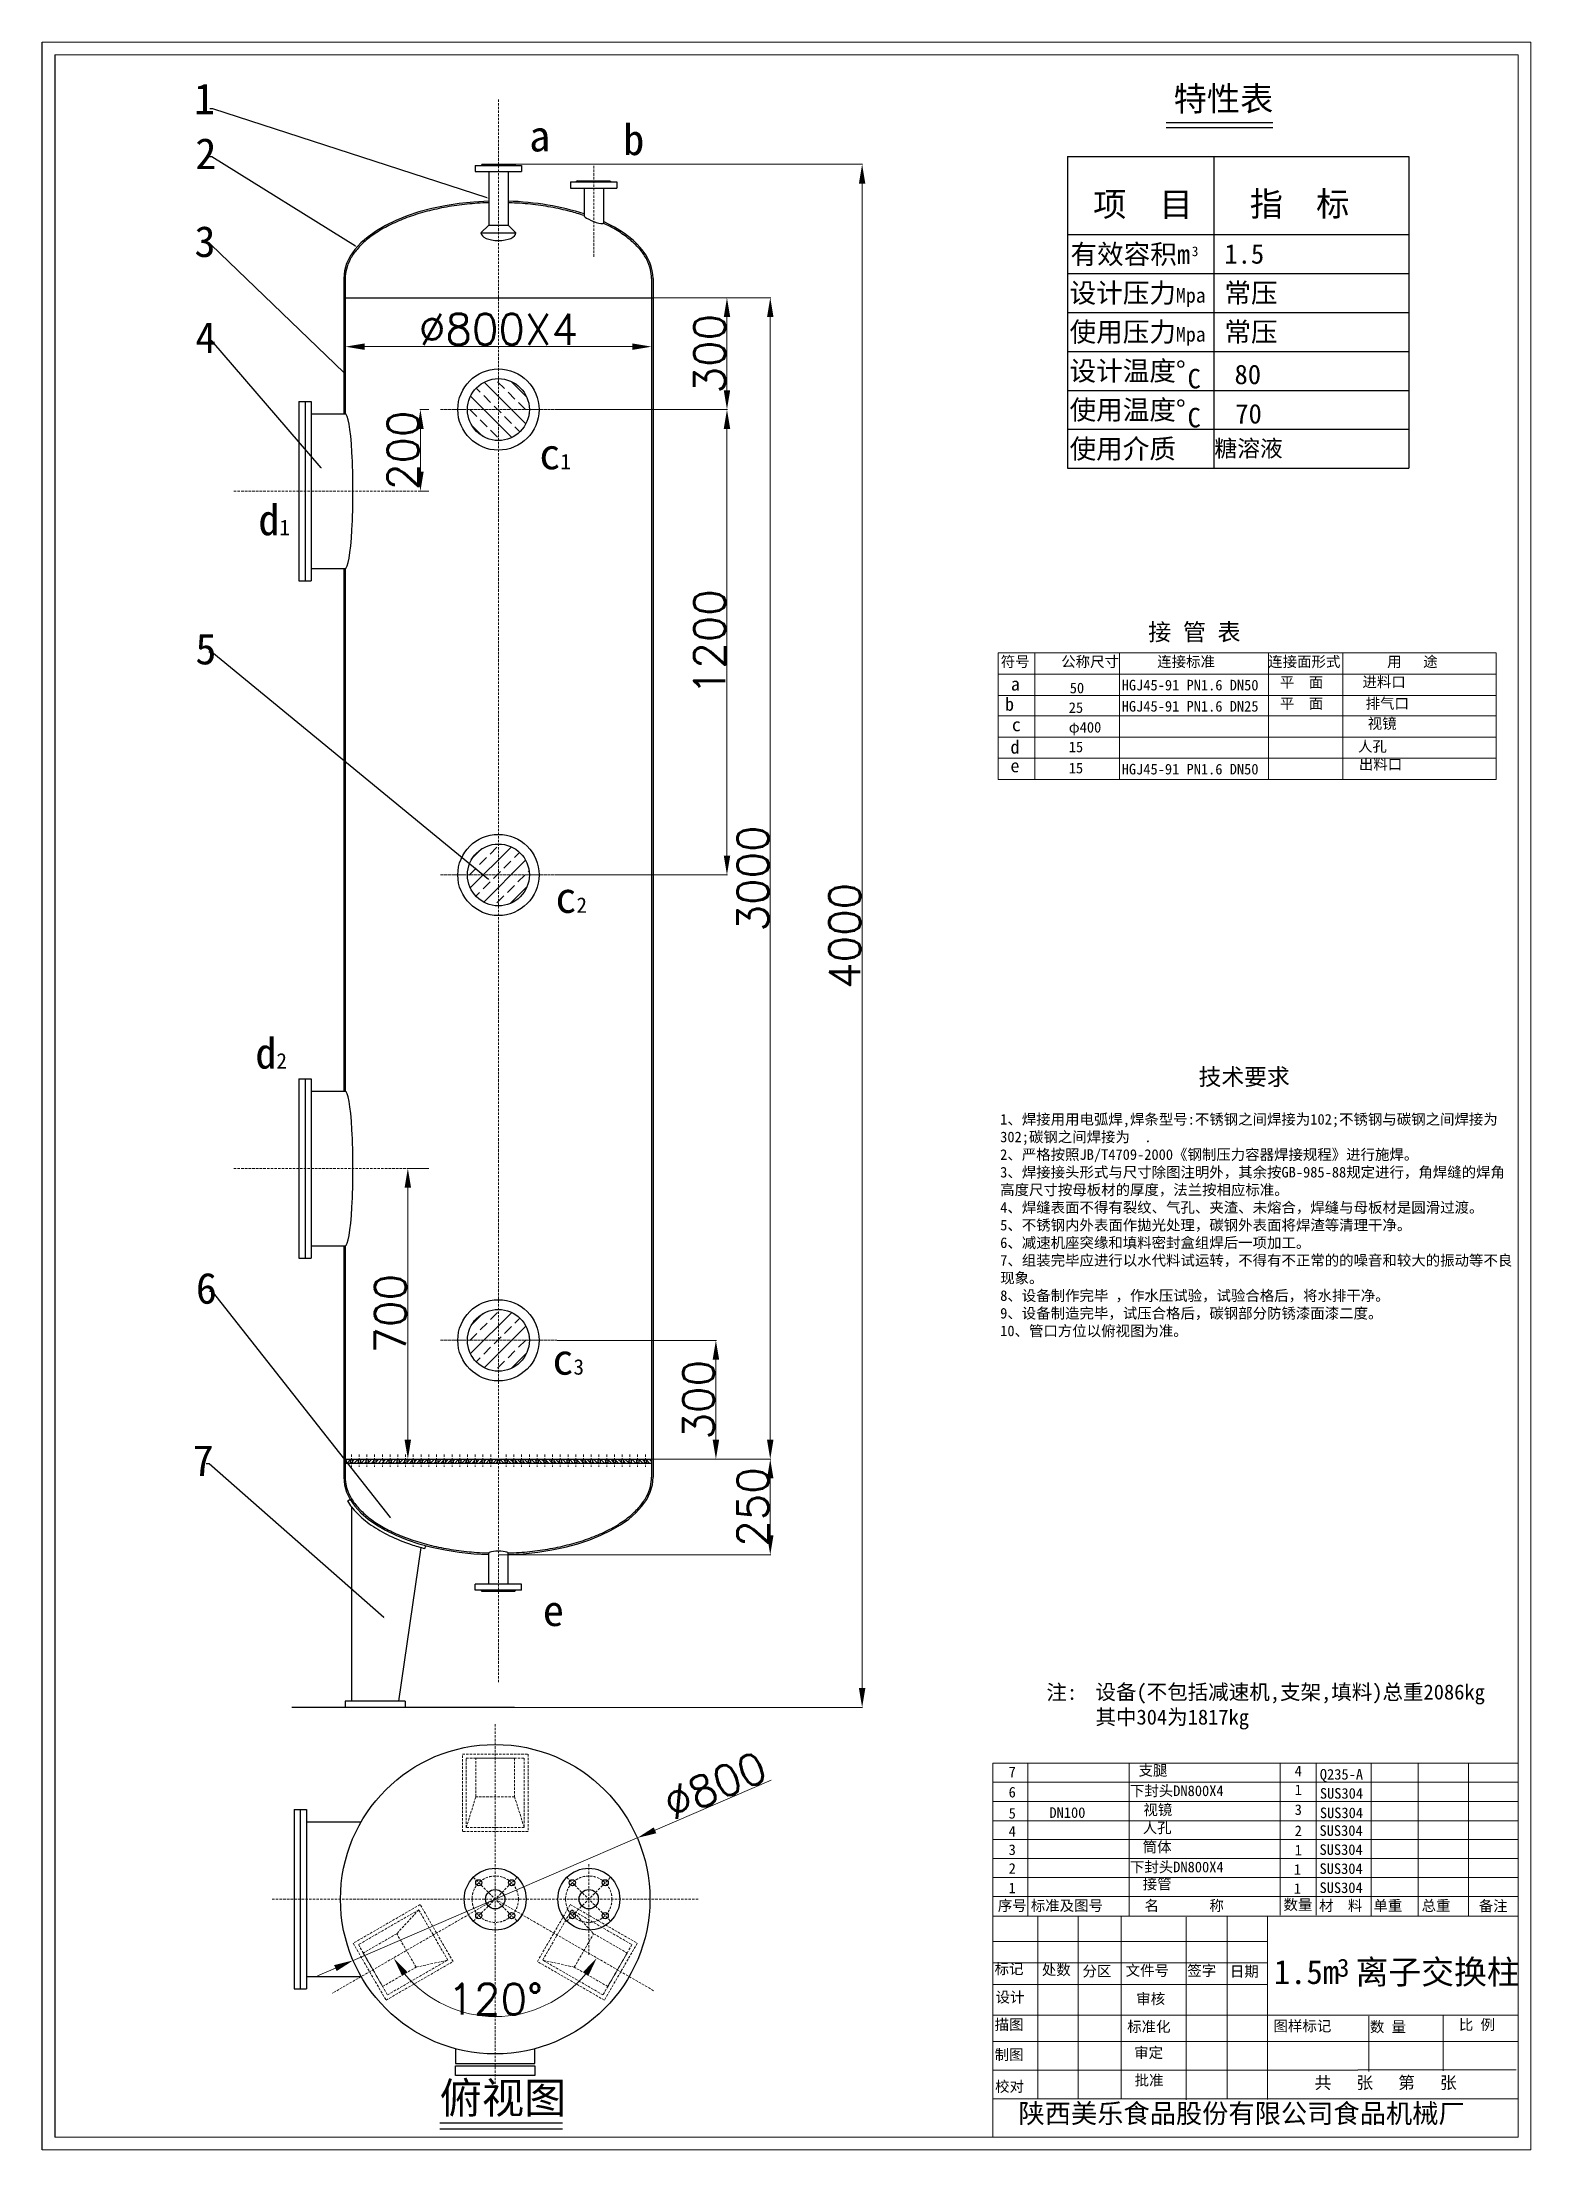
# Model space of a CAD drawing. Header units: millimetres. Extents: x -7851 to 49131, y -10352 to 4613.
# Drawn here: x 45281 to 49131, y -4784 to 666 of the extents above; entities that cross this region are included whole.
import ezdxf
from ezdxf import colors
from ezdxf.entities.mleader import LeaderData, LeaderLine
from ezdxf.math import Vec2, Vec3

# ---------------------------------------------------------------- set-up
doc = ezdxf.new("R2010")
doc.units = ezdxf.units.MM
doc.linetypes.add('DASHED2', pattern=[9.525, 6.35, -3.175])
for name, color, linetype, lineweight in [('内框架', 7, 'Continuous', 100), ('图层3', 1, 'DASHED2', 5), ('图层4', 7, 'Continuous', 20), ('实体', 7, 'Continuous', 30), ('文本', 7, 'Continuous', 20)]:
    doc.layers.add(name, color=color, linetype=linetype, lineweight=lineweight)
doc.styles.get("Standard").update_dxf_attribs({"font": 'txt.shx', "height": 80, "bigfont": 'gbcbig.shx'})
doc.styles.add('T仿宋_GB2312', font='SIMFANG.TTF')
doc.dimstyles.new('副本 ISO-25', dxfattribs={"dimtxt": 80, "dimasz": 50, "dimexe": 1.25, "dimexo": 0.625, "dimgap": 5, "dimtad": 1, "dimtxsty": 'Standard', "dimcen": 2.5, "dimadec": 0, "dimazin": 0, "dimtfac": 1, "dimtmove": 0, "dimatfit": 3, "dimfxl": 1, "dimlwd": 5, "dimlwe": 5, "dimarcsym": 0})

msp = doc.modelspace()

# ---------------------------------------------------------------- texts
at = {"layer": '内框架', "lineweight": 25, "attachment_point": 1}
for s, insert, char_height, width in [('{\\fFangSong_GB2312|b0|i0|c134|p49;特性表}', (48206.935, 550.825), 62.9856, 377.9136), ('{\\fFangSong_GB2312|b0|i0|c134|p49;项  目}', (47998.915, 277.928), 62.9856, 377.9136), ('{\\fFangSong_GB2312|b0|i0|c134|p49;指  标}', (48403.659, 278.85), 62.9856, 377.9136), ('{\\fFangSong_GB2312|b0|i0|c134|p49;有效容积m}', (47940.228, 142.381), 50.38848, 377.9136), ('{\\fFangSong_GB2312|b0|i0|c134|p49;3}', (48253.733, 137.417), 25.19424, 136.35647), ('{\\fFangSong_GB2312|b0|i0|c134|p49;1.5}', (48338.147, 143.153), 50.38848, 377.9136), ('{\\fFangSong_GB2312|b0|i0|c134|p49;设计压力\\H0.75x;Mpa}', (47937.899, 42.376), 50.38848, 548.33573), ('{\\fFangSong_GB2312|b0|i0|c134|p49;常压}', (48338.147, 42.376), 50.38848, 377.9136), ('{\\fFangSong_GB2312|b0|i0|c134|p49;使用压力\\H0.75x;Mpa}', (47937.899, -58.401), 50.38848, 377.9136), ('{\\fFangSong_GB2312|b0|i0|c134|p49;常压}', (48338.147, -58.401), 50.38848, 377.9136), ('{\\fFangSong_GB2312|b0|i0|c134|p49;设计温度%%D}', (47937.899, -159.178), 50.38848, 377.9136), ('{\\fFangSong_GB2312|b0|i0|c134|p49;C}', (48242.787, -179.337), 50.38848, 104.24449), ('{\\fFangSong_GB2312|b0|i0|c134|p49;80}', (48364.331, -168.389), 50.38848, 377.9136), ('{\\fFangSong_GB2312|b0|i0|c134|p49;使用温度%%D}', (47937.899, -259.955), 50.38848, 377.9136), ('{\\fFangSong_GB2312|b0|i0|c134|p49;70}', (48366.397, -270.199), 50.38848, 377.9136), ('{\\fFangSong_GB2312|b0|i0|c134|p49;C}', (48242.787, -280.114), 50.38848, 104.24449), ('{\\fFangSong_GB2312|b0|i0|c134|p49;使用介质}', (47937.899, -360.732), 50.38848, 377.9136), ('{\\fFangSong_GB2312|b0|i0|c134|p49;糖溶液}', (48312.332, -363.191), 43.2, 596.66274)]:
    msp.add_mtext(s, dxfattribs=dict(at, insert=insert, char_height=char_height, width=width))
at = {"layer": '图层4', "attachment_point": 1, "style": 'T仿宋_GB2312'}
for s, insert, char_height, width in [('{\\H1.42x;注:}', (47877.959, -3581.671), 27.37152, 511.49651), ('设备(不包括减速机,支架,填料)总重2086kg其中304为1817kg', (48004.752, -3580.91), 38.88, 1055.24532), ('7', (47780.304, -3793.339), 27.372, 115.1568), ('支腿', (48116.189, -3789.214), 27.3715, 511.49651), ('4', (48519.847, -3790.895), 27.372, 66.60403), ('Q235-A', (48584.931, -3799.482), 27.3715, 457.52966), ('6', (47780.304, -3845.54), 27.372, 115.1568), ('下封头DN800X4', (48093.849, -3842.1), 27.3715, 511.49651), ('1', (48519.847, -3839.622), 27.372, 66.60403), ('SUS304', (48584.931, -3848.73), 27.3715, 457.52966), ('5', (47780.304, -3900.319), 27.372, 115.1568), ('DN100', (47885.701, -3898.439), 27.3715, 511.49651), ('视镜', (48128.658, -3891.122), 27.3715, 631.51009), ('3', (48519.847, -3890.914), 27.372, 66.60403), ('SUS304', (48584.931, -3899.11), 27.3715, 457.52966), ('4', (47780.304, -3946.926), 27.372, 115.1568), ('人孔', (48126.902, -3937.695), 27.3715, 511.49651), ('2', (48519.847, -3945.592), 27.372, 66.60403), ('SUS304', (48584.049, -3944.94), 27.3715, 457.52966), ('3', (47780.304, -3994.466), 27.372, 115.1568), ('筒体', (48126.902, -3987.367), 27.3715, 511.49651), ('1', (48519.847, -3995.29), 27.372, 66.60403), ('SUS304', (48584.049, -3994.188), 27.3715, 457.52966), ('2', (47780.304, -4042.937), 27.372, 115.1568), ('下封头DN800X4', (48093.849, -4039.092), 27.3715, 511.49651), ('接管', (48126.902, -4083.171), 27.3715, 511.49651), ('1', (48517.761, -4045.514), 27.372, 66.60403), ('SUS304', (48584.049, -4043.436), 27.3715, 457.52966), ('序号', (47752.315, -4138.948), 27.3715, 115.1568), ('1', (47780.304, -4093.273), 27.372, 115.1568), ('标准及图号', (47837.676, -4138.948), 27.3715, 199.98224), ('名       称', (48131.781, -4138.948), 27.3715, 491.07213), ('数量', (48490.924, -4136.47), 27.3715, 199.98224), ('1', (48517.761, -4094.762), 27.372, 66.60403), (' 材  料', (48564.208, -4138.948), 27.3715, 457.52966), ('SUS304', (48584.049, -4092.684), 27.3715, 457.52966), ('单重', (48723.394, -4138.948), 27.3715, 199.98224), ('总重', (48848.029, -4138.948), 27.3715, 199.98224), ('备注', (48995.839, -4139.825), 27.3715, 199.98224), ('1.5m 离子交换柱', (48465.705, -4293.142), 62.208, 1065.90882), ('标准化', (48086.868, -4451.725), 27.3715, 208.96911), ('数 量', (48714.345, -4452.333), 27.3715, 185.0688), ('审定', (48104.87, -4519.241), 27.3715, 107.52269), ('校对', (47745.278, -4606.659), 27.3715, 115.72465), ('批准', (48106.139, -4590.268), 27.3715, 107.52269)]:
    msp.add_mtext(s, dxfattribs=dict(at, insert=insert, char_height=char_height, width=width))
at = {"layer": '图层4', "attachment_point": 1}
for s, insert, char_height, width in [('{\\f仿宋_GB2312|b0|i0|c134|p49;标记}', (47744.091, -4302.373), 27.37152, 107.52269), ('{\\f仿宋_GB2312|b0|i0|c134|p49;处数}', (47866.201, -4304.814), 27.37152, 107.52269), ('{\\f仿宋_GB2312|b0|i0|c134|p49;分区}', (47971.225, -4308.368), 27.37152, 107.52269), ('{\\f仿宋_GB2312|b0|i0|c134|p49;文件号}', (48082.915, -4306.686), 27.37152, 199.45129), ('{\\f仿宋_GB2312|b0|i0|c134|p49;签字}', (48242.243, -4306.86), 27.37152, 107.52269), ('{\\f仿宋_GB2312|b0|i0|c134|p49;日期}', (48352.426, -4308.849), 27.37152, 107.52269), ('{\\f仿宋_GB2312|b0|i0|c134|p49;设计}', (47746.497, -4375.615), 27.37152, 107.52269), ('{\\f仿宋_GB2312|b0|i0|c134|p49;审核}', (48110.23, -4379.949), 27.37152, 107.52269), ('{\\f仿宋_GB2312|b0|i0|c134|p49;描图}', (47744.091, -4446.417), 27.37152, 107.52269), ('{\\f仿宋_GB2312|b0|i0|c134|p49;图样标记}', (48465.248, -4450.212), 27.37152, 221.26269), ('{\\f仿宋_GB2312|b0|i0|c134|p49;比 例}', (48944.498, -4446.644), 27.37152, 206.21952), ('{\\f仿宋_GB2312|b0|i0|c134|p49;制图}', (47744.091, -4524.354), 27.37152, 107.52269), ('{\\f仿宋_GB2312|b0|i0|c134|p49;共   张   第   张}', (48571.493, -4594.494), 31.72608, 443.74211), ('{\\f仿宋_GB2312|b0|i0|c134|p49;\\H1.333x;陕西美乐食品股份有限公司食品机械\\fSimSun|b0|i0|c134|p2;厂}', (47805.64, -4665.166), 37.3248, 1415.54304)]:
    msp.add_mtext(s, dxfattribs=dict(at, insert=insert, char_height=char_height, width=width))
at = {"layer": '实体', "char_height": 80, "attachment_point": 1}
for s, insert, width in [('{\\fFangSong_GB2312|b0|i0|c134|p49;1}', (45673.692, 558.949), 128.8581), ('{\\fFangSong_GB2312|b0|i0|c134|p49;a}', (46540.671, 463.03), 128.8581), ('{\\fFangSong_GB2312|b0|i0|c134|p49;b}', (46783.863, 453.682), 128.8581), ('{\\fFangSong_GB2312|b0|i0|c134|p49;2}', (45677.512, 417.334), 128.8581), ('{\\fFangSong_GB2312|b0|i0|c134|p49;3}', (45675.199, 190.039), 128.8581), ('{\\fFangSong_GB2312|b0|i0|c134|p49;4}', (45677.378, -58.253), 128.8581), ('{\\fFangSong_GB2312|b0|i0|c134|p49;c\\H0.5x;1}', (46566.824, -358.834), 128.8581), ('{\\fFangSong_GB2312|b0|i0|c134|p49;d\\H0.5x;1}', (45840.468, -529.253), 128.8581), ('{\\fFangSong_GB2312|b0|i0|c134|p49;5}', (45677.575, -863.34), 128.8581), ('{\\fFangSong_GB2312|b0|i0|c134|p49;c\\H0.5x;2}', (46608.465, -1505.724), 128.8581), ('{\\fFangSong_GB2312|b0|i0|c134|p49;d\\H0.5x;2}', (45832.712, -1908.427), 128.8581), ('{\\fFangSong_GB2312|b0|i0|c134|p49;6}', (45678.813, -2516.344), 128.8581), ('{\\fFangSong_GB2312|b0|i0|c134|p49;c\\H0.5x;3}', (46600.779, -2699.82), 128.8581), ('{\\fFangSong_GB2312|b0|i0|c134|p49;7}', (45670.508, -2961.616), 128.8581), ('{\\fFangSong_GB2312|b0|i0|c134|p49;e}', (46575.934, -3349.786), 128.8581), ('{\\fFangSong_GB2312|b0|i0|c134|p49;俯视图}', (46309.196, -4609.953), 474.29009)]:
    msp.add_mtext(s, dxfattribs=dict(at, insert=insert, width=width))
at = {"layer": '文本', "insert": (48141.195, -837.766), "char_height": 32.84582, "width": 451.95841, "attachment_point": 1}
msp.add_mtext('{\\f仿宋_GB2312|b0|i0|c134|p49;\\H1.333x;接 管 表}', dxfattribs=at)
at = {"layer": '文本', "attachment_point": 1, "style": 'T仿宋_GB2312'}
for s, insert, char_height, width in [('符号', (47759.981, -922.5), 27.3715, 230.00695), ('公称尺寸', (47916.252, -922.591), 27.3715, 234.71078), ('连接标准', (48164.472, -922.591), 27.3715, 234.71078), ('连接面形式', (48451.39, -922.591), 27.3715, 234.71078), ('用   途', (48758.959, -922.591), 27.3715, 234.71078), ('平  面', (48481.68, -975.858), 27.3715, 234.71078), ('进料口', (48695.129, -975.088), 27.3715, 671.98791), ('b', (47770.95, -1029.095), 34.214, 230.00695), ('a', (47786.142, -976.813), 34.214, 230.00695), ('50', (47938.297, -990.645), 27.3715, 174.1513), ('HGJ45-91 PN1.6 DN50  ', (48072.602, -983.237), 27.37152, 665.18876), ('平  面', (48481.68, -1030.601), 27.3715, 234.71078), ('排气口', (48703.402, -1030.605), 27.3715, 234.71078), ('25', (47935.69, -1041.444), 27.3715, 174.1513), ('HGJ45-91 PN1.6 DN25 ', (48072.602, -1037.98), 27.37152, 665.18876), ('视镜', (48708.747, -1082.393), 27.3715, 234.71078), ('d', (47784.928, -1139.828), 34.214, 230.00695), ('c', (47788.664, -1081.985), 34.214, 230.00695), ('φ400', (47935.69, -1092.243), 27.3715, 174.1513), ('15', (47935.69, -1143.042), 27.3715, 174.1513), ('人孔', (48683.563, -1141.578), 27.3715, 318.9133), ('e{\\H0.6934x;}', (47784.928, -1188.102), 34.2144, 230.00695), ('15', (47935.69, -1197.749), 27.3715, 174.1513), ('出料口', (48685.897, -1188.222), 27.3715, 318.9133), ('HGJ45-91 PN1.6 DN50  ', (48072.602, -1200.513), 27.37152, 665.18876), ('                          {\\H1.5798x; 技术要求\\P}\\P1、焊接用用电弧焊,焊条型号:不锈钢之间焊接为102;不锈钢与碳钢之间焊接为302;碳钢之间焊接为  .\\P2、严格按照JB/T4709-2000《钢制压力容器焊接规程》进行施焊。\\P3、焊接接头形式与尺寸除图注明外，其余按GB-985-88规定进行，角焊缝的焊角高度尺寸按母板材的厚度，法兰按相应标准。\\P4、焊缝表面不得有裂纹、气孔、夹渣、未熔合，焊缝与母板材是圆滑过渡。\\P5、不锈钢内外表面作{\\fSimSun|b0|i0|c134|p2;拋}光处理，碳钢外表面将焊渣等清理干净。\\P6、减速机座突缘和填料密封盒组焊后一项加工。\\P7、组装完毕应进行以水代料试运转，不得有不正常的的噪音和较大的振动等不良现象。\\P8、设备制作完毕 ，作水压试验，试验合格后，将水排干净。\\P9、设备制造完毕，试压合格后，碳钢部分防锈漆面漆二度。\\P10、管口方位以俯视图为准。', (47758.425, -1988.286), 27.3456, 1320.67584), ('3', (48629.489, -4289.948), 46.656, 96.77042)]:
    msp.add_mtext(s, dxfattribs=dict(at, insert=insert, char_height=char_height, width=width))

# ---------------------------------------------------------------- blocks, each defined once
blk = doc.blocks.new('*D28')
at = {"layer": 'Defpoints', "color": 0}
for p in [(46065.1, 4.7), (46857.1, 4.7), (46857.1, -121.8)]:
    blk.add_point(p, dxfattribs=at)
at = {"layer": '实体', "color": 0, "lineweight": 5}
for p, q in [((46065.1, 4.1), (46065.1, -123.1)), ((46857.1, 4.1), (46857.1, -123.1)), ((46115.1, -121.8), (46807.1, -121.8))]:
    blk.add_line(p, q, dxfattribs=at)
at = {"layer": '实体', "color": 0}
for points in [[(46115.1, -113.5), (46115.1, -130.2), (46065.1, -121.8)], [(46807.1, -113.5), (46807.1, -130.2), (46857.1, -121.8)]]:
    blk.add_solid(points, dxfattribs=at)
at = {"layer": '实体', "color": 0, "insert": (46461.1, -76.8), "char_height": 80, "attachment_point": 5}
blk.add_mtext('%%C800X4', dxfattribs=at)
blk = doc.blocks.new('*D29')
at = {"layer": 'Defpoints', "color": 0}
for p in [(46861.1, 4.7), (47052, 4.7), (46612.3, -284.5)]:
    blk.add_point(p, dxfattribs=at)
at = {"layer": '实体', "color": 0, "lineweight": 5}
for p, q in [((46861.7, 4.7), (47053.3, 4.7)), ((47052, -234.5), (47052, -45.3)), ((46612.9, -284.5), (47053.3, -284.5))]:
    blk.add_line(p, q, dxfattribs=at)
at = {"layer": '实体', "color": 0}
for points in [[(47043.7, -45.3), (47060.4, -45.3), (47052, 4.7)], [(47043.7, -234.5), (47060.4, -234.5), (47052, -284.5)]]:
    blk.add_solid(points, dxfattribs=at)
at = {"layer": '实体', "color": 0, "insert": (47007, -139.9), "char_height": 80, "attachment_point": 5, "rotation": 90}
blk.add_mtext('300', dxfattribs=at)
blk = doc.blocks.new('*D30')
at = {"layer": 'Defpoints', "color": 0}
for p in [(47052, 4.7), (46857.1, -2998.3), (47164, -2998.3)]:
    blk.add_point(p, dxfattribs=at)
at = {"layer": '实体', "color": 0, "lineweight": 5}
for p, q in [((47052.7, 4.7), (47165.2, 4.7)), ((47164, -45.3), (47164, -2948.3)), ((46857.7, -2998.3), (47165.2, -2998.3))]:
    blk.add_line(p, q, dxfattribs=at)
at = {"layer": '实体', "color": 0}
for points in [[(47155.6, -45.3), (47172.3, -45.3), (47164, 4.7)], [(47155.6, -2948.3), (47172.3, -2948.3), (47164, -2998.3)]]:
    blk.add_solid(points, dxfattribs=at)
at = {"layer": '实体', "color": 0, "insert": (47119, -1496.8), "char_height": 80, "attachment_point": 5, "rotation": 90}
blk.add_mtext('3000', dxfattribs=at)
blk = doc.blocks.new('*D31')
at = {"layer": 'Defpoints', "color": 0}
for p in [(46861.1, -2998.3), (47164, -2998.3), (46461.1, -3245.7)]:
    blk.add_point(p, dxfattribs=at)
at = {"layer": '实体', "color": 0, "lineweight": 5}
for p, q in [((46861.7, -2998.3), (47165.2, -2998.3)), ((47164, -3195.7), (47164, -3048.3)), ((46461.7, -3245.7), (47165.2, -3245.7))]:
    blk.add_line(p, q, dxfattribs=at)
at = {"layer": '实体', "color": 0}
for points in [[(47155.6, -3048.3), (47172.3, -3048.3), (47164, -2998.3)], [(47155.6, -3195.7), (47172.3, -3195.7), (47164, -3245.7)]]:
    blk.add_solid(points, dxfattribs=at)
at = {"layer": '实体', "color": 0, "insert": (47119, -3122), "char_height": 80, "attachment_point": 5, "rotation": 90}
blk.add_mtext('250', dxfattribs=at)
blk = doc.blocks.new('*D32')
at = {"layer": 'Defpoints', "color": 0}
for p in [(46461.1, 349.7), (47401.5, 349.7), (46503.1, -3640.3)]:
    blk.add_point(p, dxfattribs=at)
at = {"layer": '实体', "color": 0, "lineweight": 5}
for p, q in [((46461.7, 349.7), (47402.8, 349.7)), ((47401.5, -3590.3), (47401.5, 299.7)), ((46503.7, -3640.3), (47402.8, -3640.3))]:
    blk.add_line(p, q, dxfattribs=at)
at = {"layer": '实体', "color": 0}
for points in [[(47393.2, 299.7), (47409.8, 299.7), (47401.5, 349.7)], [(47393.2, -3590.3), (47409.8, -3590.3), (47401.5, -3640.3)]]:
    blk.add_solid(points, dxfattribs=at)
at = {"layer": '实体', "color": 0, "insert": (47356.5, -1645.3), "char_height": 80, "attachment_point": 5, "rotation": 90}
blk.add_mtext('4000', dxfattribs=at)
blk = doc.blocks.new('*D33')
at = {"layer": 'Defpoints', "color": 0}
for p in [(46612.9, -284.5), (46610.7, -1487.8), (47052, -1487.8)]:
    blk.add_point(p, dxfattribs=at)
at = {"layer": '实体', "color": 0, "lineweight": 5}
for p, q in [((46613.6, -284.5), (47053.3, -284.5)), ((47052, -334.5), (47052, -1437.8)), ((46611.3, -1487.8), (47053.3, -1487.8))]:
    blk.add_line(p, q, dxfattribs=at)
at = {"layer": '实体', "color": 0}
for points in [[(47043.7, -334.5), (47060.4, -334.5), (47052, -284.5)], [(47043.7, -1437.8), (47060.4, -1437.8), (47052, -1487.8)]]:
    blk.add_solid(points, dxfattribs=at)
at = {"layer": '实体', "color": 0, "insert": (47007, -886.1), "char_height": 80, "attachment_point": 5, "rotation": 90}
blk.add_mtext('1200', dxfattribs=at)
blk = doc.blocks.new('*D34')
at = {"layer": 'Defpoints', "color": 0}
for p in [(46612.3, -2691.1), (47023.4, -2998.3), (47164, -2998.3)]:
    blk.add_point(p, dxfattribs=at)
at = {"layer": '实体', "color": 0, "lineweight": 5}
for p, q in [((46612.9, -2691.1), (47024.7, -2691.1)), ((47023.4, -2741.1), (47023.4, -2948.3)), ((47163.3, -2998.3), (47022.2, -2998.3))]:
    blk.add_line(p, q, dxfattribs=at)
at = {"layer": '实体', "color": 0}
for points in [[(47015.1, -2741.1), (47031.8, -2741.1), (47023.4, -2691.1)], [(47015.1, -2948.3), (47031.8, -2948.3), (47023.4, -2998.3)]]:
    blk.add_solid(points, dxfattribs=at)
at = {"layer": '实体', "color": 0, "insert": (46978.4, -2844.7), "char_height": 80, "attachment_point": 5, "rotation": 90}
blk.add_mtext('300', dxfattribs=at)
blk = doc.blocks.new('*D35')
at = {"layer": 'Defpoints', "color": 0}
for p in [(46281.8, -2246.5), (46065.1, -2998.3), (46226.9, -2998.3)]:
    blk.add_point(p, dxfattribs=at)
at = {"layer": '实体', "color": 0, "lineweight": 5}
for p, q in [((46281.2, -2246.5), (46225.6, -2246.5)), ((46226.9, -2296.5), (46226.9, -2948.3)), ((46065.7, -2998.3), (46228.1, -2998.3))]:
    blk.add_line(p, q, dxfattribs=at)
at = {"layer": '实体', "color": 0}
for points in [[(46218.5, -2296.5), (46235.2, -2296.5), (46226.9, -2246.5)], [(46218.5, -2948.3), (46235.2, -2948.3), (46226.9, -2998.3)]]:
    blk.add_solid(points, dxfattribs=at)
at = {"layer": '实体', "color": 0, "insert": (46181.9, -2622.4), "char_height": 80, "attachment_point": 5, "rotation": 90}
blk.add_mtext('700', dxfattribs=at)
blk = doc.blocks.new('*D36')
at = {"layer": 'Defpoints', "color": 0}
for p in [(46259.4, -284.5), (46281.8, -284.5), (46281.8, -495.3)]:
    blk.add_point(p, dxfattribs=at)
at = {"layer": '实体', "color": 0, "lineweight": 5}
for p, q in [((46281.2, -284.5), (46258.2, -284.5)), ((46259.4, -445.3), (46259.4, -334.5)), ((46281.2, -495.3), (46258.2, -495.3))]:
    blk.add_line(p, q, dxfattribs=at)
at = {"layer": '实体', "color": 0}
for points in [[(46251.1, -334.5), (46267.8, -334.5), (46259.4, -284.5)], [(46251.1, -445.3), (46267.8, -445.3), (46259.4, -495.3)]]:
    blk.add_solid(points, dxfattribs=at)
at = {"layer": '实体', "color": 0, "insert": (46214.4, -389.9), "char_height": 80, "attachment_point": 5, "rotation": 90}
blk.add_mtext('200', dxfattribs=at)
blk = doc.blocks.new('*D37')
at = {"layer": 'Defpoints', "color": 0}
for p in [(46820.1, -3977.7), (46085.5, -4294.4)]:
    blk.add_point(p, dxfattribs=at)
at = {"layer": '实体', "color": 0, "lineweight": 5}
for p, q in [((47166, -3828.6), (46866, -3958)), ((46085.5, -4294.4), (46820.1, -3977.7)), ((46039.6, -4314.2), (45993.6, -4334))]:
    blk.add_line(p, q, dxfattribs=at)
at = {"layer": '实体', "color": 0}
for points in [[(46862.7, -3950.3), (46869.3, -3965.6), (46820.1, -3977.7)], [(46036.3, -4306.6), (46042.9, -4321.9), (46085.5, -4294.4)]]:
    blk.add_solid(points, dxfattribs=at)
at = {"layer": '实体', "color": 0, "insert": (47021.2, -3842.1), "char_height": 80, "attachment_point": 5, "rotation": 23.3206}
blk.add_mtext('∅800', dxfattribs=at)
blk = doc.blocks.new('*D38')
at = {"layer": 'Defpoints', "color": 0}
for p in [(46452.8, -4136.1), (46452.8, -4136.1), (46031.4, -4379.4), (46865.2, -4374.2), (46349, -4421.2)]:
    blk.add_point(p, dxfattribs=at)
at = {"layer": '实体', "color": 0, "lineweight": 5}
blk.add_arc((46452.8, -4136.1), 303.4, 219.4523, 320.5477, dxfattribs=at)
at = {"layer": '实体', "color": 0}
for points in [[(46211.7, -4333.6), (46225.4, -4324.2), (46190, -4287.8)], [(46680.2, -4324.2), (46693.9, -4333.6), (46715.6, -4287.8)]]:
    blk.add_solid(points, dxfattribs=at)
at = {"layer": '实体', "color": 0, "insert": (46452.8, -4394.5), "char_height": 80, "attachment_point": 5}
blk.add_mtext('120°', dxfattribs=at)

# ---------------------------------------------------------------- dimensions: what is measured, and where the dimension line sits
at = {"layer": '实体'}
for base, p1, p2, text, picture, middle in [((47401.514, 349.721), (46503.09, -3640.278), (46461.09, 349.721), '4000', '*D32', (47356.514, -1645.279)), ((47052.037, 4.721), (46612.308, -284.477), (46861.09, 4.721), '300', '*D29', (47007.037, -139.878)), ((47163.955, -2998.279), (47052.037, 4.721), (46857.09, -2998.279), '3000', '*D30', (47118.955, -1496.779)), ((46259.448, -284.477), (46281.812, -495.279), (46281.812, -284.477), '200', '*D36', (46214.448, -389.878)), ((47052.037, -1487.768), (46612.933, -284.477), (46610.722, -1487.768), '1200', '*D33', (47007.037, -886.122)), ((46226.882, -2998.279), (46281.812, -2246.521), (46065.09, -2998.279), '700', '*D35', (46181.882, -2622.4)), ((47023.437, -2998.279), (46612.308, -2691.059), (47163.955, -2998.279), '300', '*D34', (46978.437, -2844.669)), ((47163.955, -2998.279), (46461.09, -3245.67), (46861.09, -2998.279), '250', '*D31', (47118.955, -3121.974))]:
    dim = msp.add_linear_dim(base=base, p1=p1, p2=p2, angle=90, text=text, dimstyle='副本 ISO-25', dxfattribs=at)
    dim.commit()
    dim.dimension.update_dxf_attribs({"geometry": picture, "text_midpoint": middle})
dim = msp.add_linear_dim(base=(46857.09, -121.829), p1=(46065.09, 4.721), p2=(46857.09, 4.721), text='%%C800X4', dimstyle='副本 ISO-25', dxfattribs=at)
dim.commit()
dim.dimension.update_dxf_attribs({"geometry": '*D28', "text_midpoint": (46461.09, -76.829)})
dim = msp.add_diameter_dim_2p(p1=(46085.472, -4294.445), p2=(46820.115, -3977.744), dimstyle='副本 ISO-25', dxfattribs=at)
dim.commit()
dim.dimension.update_dxf_attribs({"geometry": '*D37', "text_midpoint": (47021.163, -3842.07)})
dim = msp.add_angular_dim_2l(base=(46349.018, -4421.217), line1=((46452.794, -4136.095), (46865.232, -4374.216)), line2=((46452.794, -4136.095), (46031.408, -4379.382)), dimstyle='副本 ISO-25', dxfattribs=at)
dim.commit()
dim.dimension.update_dxf_attribs({"geometry": '*D38', "text_midpoint": (46452.794, -4394.516)})

# ---------------------------------------------------------------- hatches: boundary and pattern name
at = {"layer": '实体'}
h = msp.add_hatch(dxfattribs=at)
h.set_pattern_fill('ANSI33', color=256, scale=8, style=0)
h.set_pattern_definition([(315, (21493.846, -8546.13), (-35.92102, -35.92102), []), (315, (21529.767, -8546.13), (-35.92102, -35.92102), [25.4, -12.7])])
h.paths.add_polyline_path([(46461.09, -364.477), (46461.09, -284.477), (46541.09, -284.477, -0.41421356)])
h.paths.add_polyline_path([(46461.09, -364.477, -0.41421356), (46381.09, -284.477), (46461.09, -284.477)])
h.paths.add_polyline_path([(46461.09, -284.477), (46381.09, -284.477, -0.41421356), (46461.09, -204.477)])
h.paths.add_polyline_path([(46541.09, -284.477), (46461.09, -284.477), (46461.09, -204.477, -0.41421356)])
h = msp.add_hatch(dxfattribs=at)
h.set_pattern_fill('ANSI33', color=256, scale=8, style=0)
h.set_pattern_definition([(45, (21492.26, 6773.883), (-35.92102, 35.92102), []), (45, (21528.18, 6773.883), (-35.92102, 35.92102), [25.4, -12.7])])
h.paths.add_polyline_path([(46459.505, -1407.768), (46459.505, -1487.768), (46539.505, -1487.768, 0.41421356)])
h.paths.add_polyline_path([(46459.505, -1407.768, 0.41421356), (46379.505, -1487.768), (46459.505, -1487.768)])
h.paths.add_polyline_path([(46459.505, -1487.768), (46379.505, -1487.768, 0.41421356), (46459.505, -1567.768)])
h.paths.add_polyline_path([(46539.505, -1487.768), (46459.505, -1487.768), (46459.505, -1567.768, 0.41421356)])
h = msp.add_hatch(dxfattribs=at)
h.set_pattern_fill('ANSI33', color=256, scale=8, style=0)
h.set_pattern_definition([(45, (21493.846, 5570.59), (-35.92102, 35.92102), []), (45, (21529.767, 5570.59), (-35.92102, 35.92102), [25.4, -12.7])])
h.paths.add_polyline_path([(46461.09, -2611.059), (46461.09, -2691.059), (46541.09, -2691.059, 0.41421356)])
h.paths.add_polyline_path([(46461.09, -2611.059, 0.41421356), (46381.09, -2691.059), (46461.09, -2691.059)])
h.paths.add_polyline_path([(46461.09, -2691.059), (46381.09, -2691.059, 0.41421356), (46461.09, -2771.059)])
h.paths.add_polyline_path([(46541.09, -2691.059), (46461.09, -2691.059), (46461.09, -2771.059, 0.41421356)])
h = msp.add_hatch(dxfattribs=at)
h.set_pattern_fill('ANSI31', color=256, scale=2, style=0)
h.set_pattern_definition([(45, (21493.846, 6773.883), (-4.490128, 4.490128), [])])
h.paths.add_polyline_path([(46098.09, -3008.279), (46098.09, -2998.279), (46084.09, -2998.279), (46084.09, -3008.279)])
h.paths.add_polyline_path([(46118.09, -3008.279), (46118.09, -2998.279), (46104.09, -2998.279), (46104.09, -3008.279)])
h.paths.add_polyline_path([(46124.09, -2998.279), (46124.09, -3008.279), (46138.09, -3008.279), (46138.09, -2998.279)])
h.paths.add_polyline_path([(46158.09, -3008.279), (46158.09, -2998.279), (46144.09, -2998.279), (46144.09, -3008.279)])
h.paths.add_polyline_path([(46164.09, -2998.279), (46164.09, -3008.279), (46178.09, -3008.279), (46178.09, -2998.279)])
h.paths.add_polyline_path([(46198.09, -3008.279), (46198.09, -2998.279), (46184.09, -2998.279), (46184.09, -3008.279)])
h.paths.add_polyline_path([(46218.09, -3008.279), (46218.09, -2998.279), (46204.09, -2998.279), (46204.09, -3008.279)])
h.paths.add_polyline_path([(46224.09, -2998.279), (46224.09, -3008.279), (46238.09, -3008.279), (46238.09, -2998.279)])
h.paths.add_polyline_path([(46244.09, -2998.279), (46244.09, -3008.279), (46258.09, -3008.279), (46258.09, -2998.279)])
h.paths.add_polyline_path([(46264.09, -2998.279), (46264.09, -3008.279), (46278.09, -3008.279), (46278.09, -2998.279)])
h.paths.add_polyline_path([(46298.09, -3008.279), (46298.09, -2998.279), (46284.09, -2998.279), (46284.09, -3008.279)])
h.paths.add_polyline_path([(46318.09, -3008.279), (46318.09, -2998.279), (46304.09, -2998.279), (46304.09, -3008.279)])
h.paths.add_polyline_path([(46338.09, -3008.279), (46338.09, -2998.279), (46324.09, -2998.279), (46324.09, -3008.279)])
h.paths.add_polyline_path([(46344.09, -2998.279), (46344.09, -3008.279), (46358.09, -3008.279), (46358.09, -2998.279)])
h.paths.add_polyline_path([(46364.09, -2998.279), (46364.09, -3008.279), (46378.09, -3008.279), (46378.09, -2998.279)])
h.paths.add_polyline_path([(46384.09, -2998.279), (46384.09, -3008.279), (46398.09, -3008.279), (46398.09, -2998.279)])
h.paths.add_polyline_path([(46404.09, -2998.279), (46404.09, -3008.279), (46418.09, -3008.279), (46418.09, -2998.279)])
h.paths.add_polyline_path([(46424.09, -2998.279), (46424.09, -3008.279), (46438.09, -3008.279), (46438.09, -2998.279)])
h.paths.add_polyline_path([(46444.09, -2998.279), (46444.09, -3008.279), (46458.09, -3008.279), (46458.09, -2998.279)])
h.paths.add_polyline_path([(46065.09, -2998.279), (46065.09, -3008.279), (46078.09, -3008.279), (46078.09, -2998.279)])
h = msp.add_hatch(dxfattribs=at)
h.set_pattern_fill('ANSI31', color=256, scale=2, style=0)
h.set_pattern_definition([(135, (71428.334, 6773.883), (4.490128, 4.490128), [])])
h.paths.add_polyline_path([(46824.09, -2998.279), (46838.09, -2998.279), (46838.09, -3008.279), (46824.09, -3008.279)])
h.paths.add_polyline_path([(46804.09, -2998.279), (46818.09, -2998.279), (46818.09, -3008.279), (46804.09, -3008.279)])
h.paths.add_polyline_path([(46784.09, -2998.279), (46798.09, -2998.279), (46798.09, -3008.279), (46784.09, -3008.279)])
h.paths.add_polyline_path([(46764.09, -2998.279), (46778.09, -2998.279), (46778.09, -3008.279), (46764.09, -3008.279)])
h.paths.add_polyline_path([(46744.09, -2998.279), (46758.09, -2998.279), (46758.09, -3008.279), (46744.09, -3008.279)])
h.paths.add_polyline_path([(46724.09, -2998.279), (46738.09, -2998.279), (46738.09, -3008.279), (46724.09, -3008.279)])
h.paths.add_polyline_path([(46704.09, -2998.279), (46718.09, -2998.279), (46718.09, -3008.279), (46704.09, -3008.279)])
h.paths.add_polyline_path([(46684.09, -2998.279), (46698.09, -2998.279), (46698.09, -3008.279), (46684.09, -3008.279)])
h.paths.add_polyline_path([(46664.09, -2998.279), (46678.09, -2998.279), (46678.09, -3008.279), (46664.09, -3008.279)])
h.paths.add_polyline_path([(46644.09, -2998.279), (46658.09, -2998.279), (46658.09, -3008.279), (46644.09, -3008.279)])
h.paths.add_polyline_path([(46624.09, -2998.279), (46638.09, -2998.279), (46638.09, -3008.279), (46624.09, -3008.279)])
h.paths.add_polyline_path([(46604.09, -2998.279), (46618.09, -2998.279), (46618.09, -3008.279), (46604.09, -3008.279)])
h.paths.add_polyline_path([(46584.09, -2998.279), (46598.09, -2998.279), (46598.09, -3008.279), (46584.09, -3008.279)])
h.paths.add_polyline_path([(46564.09, -2998.279), (46578.09, -2998.279), (46578.09, -3008.279), (46564.09, -3008.279)])
h.paths.add_polyline_path([(46544.09, -2998.279), (46558.09, -2998.279), (46558.09, -3008.279), (46544.09, -3008.279)])
h.paths.add_polyline_path([(46524.09, -2998.279), (46538.09, -2998.279), (46538.09, -3008.279), (46524.09, -3008.279)])
h.paths.add_polyline_path([(46504.09, -2998.279), (46518.09, -2998.279), (46518.09, -3008.279), (46504.09, -3008.279)])
h.paths.add_polyline_path([(46484.09, -2998.279), (46498.09, -2998.279), (46498.09, -3008.279), (46484.09, -3008.279)])
h.paths.add_polyline_path([(46464.09, -2998.279), (46478.09, -2998.279), (46478.09, -3008.279), (46464.09, -3008.279)])
h.paths.add_polyline_path([(46857.09, -3008.279), (46857.09, -2998.279), (46844.09, -2998.279), (46844.09, -3008.279)])

# ---------------------------------------------------------------- linework, layer by layer
at = {"layer": '内框架', "lineweight": 25}
for p, q in [((48187.785, 457.621), (48463.476, 457.621)), ((48187.785, 445.023), (48463.476, 445.023)), ((47932.882, 369.889), (47932.882, -436.327)), ((47932.882, 369.889), (48814.681, 369.889)), ((48310.796, 369.889), (48310.796, -436.327)), ((48814.681, 369.889), (48814.681, -436.327)), ((47932.882, 168.335), (48814.681, 168.335)), ((47932.882, 67.558), (48814.681, 67.558)), ((47932.882, -33.219), (48814.681, -33.219)), ((47932.882, -133.996), (48814.681, -133.996)), ((47932.882, -234.773), (48814.681, -234.773)), ((47932.882, -335.55), (48814.681, -335.55)), ((47932.882, -436.327), (48814.681, -436.327))]:
    msp.add_line(p, q, dxfattribs=at)
at = {"layer": '图层3'}
for p, q in [((46461.09, 517.571), (46461.09, -3577.816)), ((46707.523, 345.503), (46707.523, 107.849)), ((46311.458, -284.477), (46610.722, -284.477)), ((46313.043, -284.477), (46612.308, -284.477)), ((45777.031, -495.279), (46281.812, -495.279)), ((46311.458, -1487.768), (46610.722, -1487.768)), ((46313.043, -1487.768), (46612.308, -1487.768)), ((45777.031, -2246.521), (46281.812, -2246.521)), ((46311.458, -2691.059), (46610.722, -2691.059)), ((46313.043, -2691.059), (46612.308, -2691.059)), ((46081.09, -2986.052), (46081.09, -3018.197)), ((46101.09, -2986.052), (46101.09, -3018.197)), ((46121.09, -2986.052), (46121.09, -3018.197)), ((46141.09, -2986.052), (46141.09, -3018.197)), ((46161.09, -2986.052), (46161.09, -3018.197)), ((46181.09, -2986.052), (46181.09, -3018.197)), ((46201.09, -2986.052), (46201.09, -3018.197)), ((46221.09, -2986.052), (46221.09, -3018.197)), ((46241.09, -2986.052), (46241.09, -3018.197)), ((46261.09, -2986.052), (46261.09, -3018.197)), ((46281.09, -2986.052), (46281.09, -3018.197)), ((46301.09, -2986.052), (46301.09, -3018.197)), ((46321.09, -2986.052), (46321.09, -3018.197)), ((46341.09, -2986.052), (46341.09, -3018.197)), ((46361.09, -2986.052), (46361.09, -3018.197)), ((46381.09, -2986.052), (46381.09, -3018.197)), ((46401.09, -2986.052), (46401.09, -3018.197)), ((46421.09, -2986.052), (46421.09, -3018.197)), ((46441.09, -2986.052), (46441.09, -3018.197)), ((46481.09, -2986.052), (46481.09, -3018.197)), ((46501.09, -2986.052), (46501.09, -3018.197)), ((46521.09, -2986.052), (46521.09, -3018.197)), ((46541.09, -2986.052), (46541.09, -3018.197)), ((46561.09, -2986.052), (46561.09, -3018.197)), ((46581.09, -2986.052), (46581.09, -3018.197)), ((46601.09, -2986.052), (46601.09, -3018.197)), ((46621.09, -2986.052), (46621.09, -3018.197)), ((46641.09, -2986.052), (46641.09, -3018.197)), ((46641.09, -2986.052), (46641.09, -3018.197)), ((46661.09, -2986.052), (46661.09, -3018.197)), ((46661.09, -2986.052), (46661.09, -3018.197)), ((46681.09, -2986.052), (46681.09, -3018.197)), ((46681.09, -2986.052), (46681.09, -3018.197)), ((46701.09, -2986.052), (46701.09, -3018.197)), ((46721.09, -2986.052), (46721.09, -3018.197)), ((46741.09, -2986.052), (46741.09, -3018.197)), ((46761.09, -2986.052), (46761.09, -3018.197)), ((46761.09, -2986.052), (46761.09, -3018.197)), ((46781.09, -2986.052), (46781.09, -3018.197)), ((46781.09, -2986.052), (46781.09, -3018.197)), ((46801.09, -2986.052), (46801.09, -3018.197)), ((46801.09, -2986.052), (46801.09, -3018.197)), ((46821.09, -2986.052), (46821.09, -3018.197)), ((46821.09, -2986.052), (46821.09, -3018.197)), ((46841.09, -2986.052), (46841.09, -3018.197)), ((46841.09, -2986.052), (46841.09, -3018.197)), ((46452.794, -3683.476), (46452.794, -4634.268)), ((46377.794, -3951.095), (46402.794, -3871.095)), ((46502.794, -3871.095), (46527.794, -3951.095)), ((46396.225, -4192.663), (46509.362, -4079.526)), ((46396.225, -4079.526), (46509.362, -4192.663)), ((46638.163, -4192.663), (46751.3, -4079.526)), ((46638.163, -4079.526), (46751.3, -4192.663)), ((46694.732, -4045.152), (46694.732, -4280.183)), ((45876.163, -4136.095), (46980.444, -4136.095)), ((45876.163, -4136.095), (46269.515, -4136.095)), ((46452.794, -4136.095), (46031.408, -4379.382)), ((46452.794, -4136.095), (46865.232, -4374.216)), ((46255.079, -4163.643), (46198.297, -4225.293)), ((46650.508, -4163.643), (46707.29, -4225.293)), ((46248.297, -4311.896), (46330.079, -4293.547)), ((46657.29, -4311.896), (46575.508, -4293.547))]:
    msp.add_line(p, q, dxfattribs=at)
for points in [[(46367.794, -3761.095), (46537.794, -3761.095), (46537.794, -3961.095), (46367.794, -3961.095)], [(46377.794, -3771.095), (46527.794, -3771.095), (46527.794, -3951.095), (46377.794, -3951.095)], [(46402.794, -3771.095), (46502.794, -3771.095), (46502.794, -3871.095), (46402.794, -3871.095)], [(46085.534, -4249.983), (46170.534, -4397.207), (46343.739, -4297.207), (46258.739, -4149.983)], [(46099.194, -4253.643), (46174.194, -4383.547), (46330.079, -4293.547), (46255.079, -4163.643)], [(46820.053, -4249.983), (46735.053, -4397.207), (46561.848, -4297.207), (46646.848, -4149.983)], [(46806.393, -4253.643), (46731.393, -4383.547), (46575.508, -4293.547), (46650.508, -4163.643)], [(46111.694, -4275.293), (46161.694, -4361.896), (46248.297, -4311.896), (46198.297, -4225.293)], [(46793.893, -4275.293), (46743.893, -4361.896), (46657.29, -4311.896), (46707.29, -4225.293)]]:
    msp.add_lwpolyline(points, close=True, dxfattribs=at)
for centre in [(46452.794, -4136.095), (46694.732, -4136.095)]:
    msp.add_circle(centre, 60, dxfattribs=at)
at = {"layer": '图层4'}
for p, q in [((45281.382, 665.511), (49130.502, 665.511)), ((49130.502, 665.511), (49130.502, -4784.169)), ((45313.782, 633.111), (49098.102, 633.111)), ((49098.102, 633.111), (49098.102, -4751.769)), ((47739.116, -3784.598), (47739.116, -4179.714)), ((47830.331, -3784.598), (47830.331, -4179.714)), ((48092.096, -3784.598), (48092.096, -4179.714)), ((48481.937, -3784.598), (48481.937, -4177.236)), ((48575.244, -3784.598), (48575.244, -4177.236)), ((48717.921, -3784.598), (48717.921, -4179.714)), ((48839.408, -3784.598), (48839.408, -4179.714)), ((48969.706, -3784.598), (48969.706, -4179.714)), ((47739.116, -4179.714), (49098.102, -4179.714)), ((47739.116, -4179.714), (47739.116, -4751.769)), ((47855.821, -4179.949), (47855.821, -4652.374)), ((47960.241, -4179.949), (47960.241, -4652.374)), ((48071.518, -4179.949), (48071.518, -4652.374)), ((48239.668, -4182.216), (48239.668, -4654.642)), ((48345.51, -4179.949), (48345.51, -4652.374)), ((48449.259, -4181.379), (48449.259, -4653.804)), ((47739.116, -4245.771), (48449.259, -4245.771)), ((47739.116, -4300.652), (48449.259, -4300.652)), ((47739.116, -4356.264), (48449.259, -4356.264)), ((47739.116, -4435.762), (49098.102, -4435.762)), ((48711.546, -4438.61), (48711.546, -4581.195)), ((48903.382, -4437.186), (48903.382, -4579.771)), ((47739.116, -4504.319), (49098.102, -4504.319)), ((48683.517, -4577.624), (49092.632, -4577.624)), ((47739.116, -4578.346), (48683.517, -4578.346)), ((47739.116, -4652.374), (49098.102, -4652.374)), ((45281.382, -4784.169), (49130.502, -4784.169)), ((45313.782, -4751.769), (49098.102, -4751.769)), ((46380.13, -4751.769), (47739.116, -4751.769))]:
    msp.add_line(p, q, dxfattribs=at)
at = {"layer": '实体'}
for p, q in [((45281.382, -4784.169), (45281.382, 665.511)), ((45313.782, 633.111), (45313.782, -4751.769)), ((46401.09, 346.721), (46401.09, 330.721)), ((46401.09, 346.721), (46521.09, 346.721)), ((46401.09, 330.721), (46521.09, 330.721)), ((46419.09, 349.721), (46416.09, 346.721)), ((46419.09, 349.721), (46503.09, 349.721)), ((46436.09, 330.721), (46436.09, 192.191)), ((46486.09, 330.721), (46486.09, 192.191)), ((46503.09, 349.721), (46506.09, 346.721)), ((46521.09, 346.721), (46521.09, 330.721)), ((46647.523, 304.35), (46647.523, 288.35)), ((46647.523, 304.35), (46767.523, 304.35)), ((46647.523, 288.35), (46767.523, 288.35)), ((46665.523, 307.35), (46662.523, 304.35)), ((46665.523, 307.35), (46749.523, 307.35)), ((46682.523, 288.35), (46682.523, 216.274)), ((46732.523, 288.35), (46732.523, 197.216)), ((46749.523, 307.35), (46752.523, 304.35)), ((46767.523, 304.35), (46767.523, 288.35)), ((46416.015, 172.296), (46436.09, 192.191)), ((46416.015, 172.296), (46506.165, 172.296)), ((46436.09, 192.191), (46486.09, 192.191)), ((46506.165, 172.296), (46486.09, 192.191)), ((46061.09, 54.721), (46061.09, -295.279)), ((46065.09, 54.721), (46065.09, -295.279)), ((46857.09, 54.721), (46857.09, -3014.279)), ((46861.09, 54.721), (46861.09, -3014.279)), ((46061.09, 4.721), (46861.09, 4.721)), ((45945.09, -263.279), (45945.09, -727.279)), ((45945.09, -263.279), (45977.09, -263.279)), ((45961.09, -263.279), (45961.09, -727.279)), ((45977.09, -263.279), (45977.09, -727.279)), ((45977.09, -295.279), (46065.09, -295.279)), ((45977.09, -695.279), (46065.09, -695.279)), ((46061.09, -695.279), (46061.09, -2046.521)), ((46065.09, -695.279), (46065.09, -2046.521)), ((45945.09, -727.279), (45977.09, -727.279)), ((45945.09, -2014.521), (45945.09, -2478.521)), ((45945.09, -2014.521), (45977.09, -2014.521)), ((45961.09, -2014.521), (45961.09, -2478.521)), ((45977.09, -2014.521), (45977.09, -2478.521)), ((45977.09, -2046.521), (46065.09, -2046.521)), ((45977.09, -2446.521), (46065.09, -2446.521)), ((46061.09, -2446.521), (46061.09, -3014.279)), ((46065.09, -2446.521), (46065.09, -3014.279)), ((45945.09, -2478.521), (45977.09, -2478.521)), ((46061.09, -3014.279), (46061.09, -3045.279)), ((46065.09, -2998.279), (46857.09, -2998.279)), ((46065.09, -3008.279), (46857.09, -3008.279)), ((46065.09, -3014.279), (46065.09, -3045.279)), ((46078.09, -2998.279), (46078.09, -3008.279)), ((46084.09, -2998.279), (46084.09, -3008.279)), ((46098.09, -2998.279), (46098.09, -3008.279)), ((46104.09, -2998.279), (46104.09, -3008.279)), ((46118.09, -2998.279), (46118.09, -3008.279)), ((46124.09, -2998.279), (46124.09, -3008.279)), ((46138.09, -2998.279), (46138.09, -3008.279)), ((46144.09, -2998.279), (46144.09, -3008.279)), ((46164.09, -2998.279), (46164.09, -3008.279)), ((46178.09, -2998.279), (46178.09, -3008.279)), ((46184.09, -2998.279), (46184.09, -3008.279)), ((46198.09, -2998.279), (46198.09, -3008.279)), ((46204.09, -2998.279), (46204.09, -3008.279)), ((46218.09, -2998.279), (46218.09, -3008.279)), ((46224.09, -2998.279), (46224.09, -3008.279)), ((46238.09, -2998.279), (46238.09, -3008.279)), ((46244.09, -2998.279), (46244.09, -3008.279)), ((46258.09, -2998.279), (46258.09, -3008.279)), ((46264.09, -2998.279), (46264.09, -3008.279)), ((46278.09, -2998.279), (46278.09, -3008.279)), ((46284.09, -2998.279), (46284.09, -3008.279)), ((46298.09, -2998.279), (46298.09, -3008.279)), ((46304.09, -2998.279), (46304.09, -3008.279)), ((46318.09, -2998.279), (46318.09, -3008.279)), ((46324.09, -2998.279), (46324.09, -3008.279)), ((46338.09, -2998.279), (46338.09, -3008.279)), ((46344.09, -2998.279), (46344.09, -3008.279)), ((46358.09, -2998.279), (46358.09, -3008.279)), ((46364.09, -2998.279), (46364.09, -3008.279)), ((46378.09, -2998.279), (46378.09, -3008.279)), ((46384.09, -2998.279), (46384.09, -3008.279)), ((46398.09, -2998.279), (46398.09, -3008.279)), ((46404.09, -2998.279), (46404.09, -3008.279)), ((46418.09, -2998.279), (46418.09, -3008.279)), ((46424.09, -2998.279), (46424.09, -3008.279)), ((46438.09, -2998.279), (46438.09, -3008.279)), ((46444.09, -2998.279), (46444.09, -3008.279)), ((46458.09, -2998.279), (46458.09, -3008.279)), ((46464.09, -2998.279), (46464.09, -3008.279)), ((46478.09, -2998.279), (46478.09, -3008.279)), ((46484.09, -2998.279), (46484.09, -3008.279)), ((46498.09, -2998.279), (46498.09, -3008.279)), ((46504.09, -2998.279), (46504.09, -3008.279)), ((46518.09, -2998.279), (46518.09, -3008.279)), ((46524.09, -2998.279), (46524.09, -3008.279)), ((46538.09, -2998.279), (46538.09, -3008.279)), ((46544.09, -2998.279), (46544.09, -3008.279)), ((46558.09, -2998.279), (46558.09, -3008.279)), ((46564.09, -2998.279), (46564.09, -3008.279)), ((46578.09, -2998.279), (46578.09, -3008.279)), ((46584.09, -2998.279), (46584.09, -3008.279)), ((46598.09, -2998.279), (46598.09, -3008.279)), ((46604.09, -2998.279), (46604.09, -3008.279)), ((46618.09, -2998.279), (46618.09, -3008.279)), ((46624.09, -2998.279), (46624.09, -3008.279)), ((46638.09, -2998.279), (46638.09, -3008.279)), ((46638.09, -2998.279), (46638.09, -3008.279)), ((46644.09, -2998.279), (46644.09, -3008.279)), ((46644.09, -2998.279), (46644.09, -3008.279)), ((46658.09, -2998.279), (46658.09, -3008.279)), ((46658.09, -2998.279), (46658.09, -3008.279)), ((46664.09, -2998.279), (46664.09, -3008.279)), ((46664.09, -2998.279), (46664.09, -3008.279)), ((46678.09, -2998.279), (46678.09, -3008.279)), ((46678.09, -2998.279), (46678.09, -3008.279)), ((46684.09, -2998.279), (46684.09, -3008.279)), ((46684.09, -2998.279), (46684.09, -3008.279)), ((46698.09, -2998.279), (46698.09, -3008.279)), ((46704.09, -2998.279), (46704.09, -3008.279)), ((46718.09, -2998.279), (46718.09, -3008.279)), ((46724.09, -2998.279), (46724.09, -3008.279)), ((46738.09, -2998.279), (46738.09, -3008.279)), ((46744.09, -2998.279), (46744.09, -3008.279)), ((46758.09, -2998.279), (46758.09, -3008.279)), ((46758.09, -2998.279), (46758.09, -3008.279)), ((46764.09, -2998.279), (46764.09, -3008.279)), ((46764.09, -2998.279), (46764.09, -3008.279)), ((46778.09, -2998.279), (46778.09, -3008.279)), ((46778.09, -2998.279), (46778.09, -3008.279)), ((46784.09, -2998.279), (46784.09, -3008.279)), ((46784.09, -2998.279), (46784.09, -3008.279)), ((46798.09, -2998.279), (46798.09, -3008.279)), ((46798.09, -2998.279), (46798.09, -3008.279)), ((46804.09, -2998.279), (46804.09, -3008.279)), ((46804.09, -2998.279), (46804.09, -3008.279)), ((46818.09, -2998.279), (46818.09, -3008.279)), ((46818.09, -2998.279), (46818.09, -3008.279)), ((46824.09, -2998.279), (46824.09, -3008.279)), ((46824.09, -2998.279), (46824.09, -3008.279)), ((46838.09, -2998.279), (46838.09, -3008.279)), ((46838.09, -2998.279), (46838.09, -3008.279)), ((46844.09, -2998.279), (46844.09, -3008.279)), ((46844.09, -2998.279), (46844.09, -3008.279)), ((46857.09, -3014.279), (46857.09, -3045.279)), ((46861.09, -3014.279), (46861.09, -3045.279)), ((46071.09, -3106.848), (46077.572, -3102.098)), ((46081.09, -3121.533), (46081.09, -3624.278)), ((46203.412, -3624.278), (46261.09, -3226.805)), ((46271.09, -3229.558), (46273.79, -3221.998)), ((46436.09, -3321.278), (46436.09, -3241.278)), ((46486.09, -3321.278), (46486.09, -3241.278)), ((46521.09, -3321.278), (46401.09, -3321.278)), ((46401.09, -3337.278), (46401.09, -3321.278)), ((46521.09, -3337.278), (46521.09, -3321.278)), ((46521.09, -3337.278), (46401.09, -3337.278)), ((46419.09, -3340.278), (46416.09, -3337.278)), ((46503.09, -3340.278), (46419.09, -3340.278)), ((46503.09, -3340.278), (46506.09, -3337.278)), ((46503.09, -3640.278), (45926.874, -3640.278)), ((46219.579, -3624.278), (46065.09, -3624.278)), ((46065.09, -3624.278), (46065.09, -3640.278)), ((46219.579, -3624.278), (46219.579, -3640.278)), ((45932.794, -3904.095), (45932.794, -4368.095)), ((45932.794, -3904.095), (45964.794, -3904.095)), ((45948.794, -3904.095), (45948.794, -4368.095)), ((45964.794, -3904.095), (45964.794, -4368.095)), ((45964.794, -3936.095), (46106.383, -3936.095)), ((45964.794, -4336.095), (46106.383, -4336.095)), ((45932.794, -4368.095), (45964.794, -4368.095)), ((46350.294, -4522.739), (46350.294, -4561.095)), ((46555.294, -4561.095), (46555.294, -4522.739)), ((46350.294, -4561.095), (46555.294, -4561.095)), ((46309.196, -4714.602), (46627.057, -4714.602)), ((46309.196, -4729.602), (46627.057, -4729.602))]:
    msp.add_line(p, q, dxfattribs=at)
msp.add_lwpolyline([(46350.294, -4566.853), (46555.294, -4566.853), (46555.294, -4591.853), (46350.294, -4591.853)], close=True, dxfattribs=at)
for centre, radius in [((46461.09, -284.477), 105), ((46461.09, -284.477), 80), ((46461.09, -1487.768), 105), ((46461.09, -1487.768), 80), ((46461.09, -2691.059), 105), ((46461.09, -2691.059), 80), ((46452.794, -4136.095), 400), ((46452.794, -4136.095), 80), ((46410.367, -4093.668), 8), ((46495.22, -4093.668), 8), ((46694.732, -4136.095), 80), ((46652.305, -4093.668), 8), ((46737.158, -4093.668), 8), ((46452.794, -4136.095), 25), ((46694.732, -4136.095), 25), ((46410.367, -4178.521), 8), ((46495.22, -4178.521), 8), ((46652.305, -4178.521), 8), ((46737.158, -4178.521), 8)]:
    msp.add_circle(centre, radius, dxfattribs=at)
for centre, major_axis, ratio, start_param, end_param in [((46461.09, 54.721), (-400, 0), 0.5, 4.77492974, 6.28318531), ((46461.09, 54.721), (-400, 0), 0.5, 4.12572955, 4.64984822), ((46461.09, 172.296), (-45.075, 0), 0.44137405, 0, 3.14159265), ((46707.523, 207.14), (-25, 9.924), 0.18589002, 0, 3.28890481), ((46461.09, 54.721), (-400, 0), 0.5, 3.14159265, 3.96655842), ((46065.09, -495.279), (0, 200), 0.1, 3.14159265, 6.28318531), ((46065.09, -2246.521), (0, 200), 0.1, 3.14159265, 6.28318531), ((46461.09, -3045.279), (-400, 0), 0.5, 0, 1.50825556), ((46461.09, -3045.279), (-400, 0), 0.5, 1.63333708, 3.14159265), ((46461.09, -3241.278), (-25, 0), 0.2, 3.14159265, 6.28318531)]:
    msp.add_ellipse(centre, major_axis=major_axis, ratio=ratio, start_param=start_param, end_param=end_param, dxfattribs=at)
for points, knots in [([(46436.166, 250.331), (46435.598, 250.313), (46435.03, 250.295), (46416.18, 249.663), (46397.983, 248.417), (46362.111, 244.687), (46344.436, 242.201), (46309.949, 236.039), (46293.138, 232.363), (46260.702, 223.893), (46245.078, 219.098), (46215.321, 208.489), (46201.188, 202.674), (46174.686, 190.141), (46162.318, 183.423), (46139.586, 169.226), (46129.223, 161.747), (46110.697, 146.188), (46102.535, 138.108), (46088.558, 121.525), (46082.742, 113.022), (46073.536, 95.77), (46070.145, 87.022), (46066.052, 70.416), (46065.09, 62.569), (46065.09, 54.721)], [4.77505276, 4.77505276, 4.77505276, 4.77505276, 4.77934331, 4.77934331, 4.91746637, 4.91746637, 5.05558944, 5.05558944, 5.1937125, 5.1937125, 5.33183557, 5.33183557, 5.46995863, 5.46995863, 5.6080817, 5.6080817, 5.74620476, 5.74620476, 5.88432782, 5.88432782, 6.02245089, 6.02245089, 6.16057395, 6.16057395, 6.28318531, 6.28318531, 6.28318531, 6.28318531]), ([(46682.523, 217.063), (46670.986, 220.929), (46659.038, 224.495), (46630.562, 232.008), (46613.782, 235.719), (46579.348, 241.954), (46561.694, 244.476), (46525.855, 248.283), (46507.668, 249.566), (46488.266, 250.258), (46487.14, 250.296), (46486.014, 250.331)], [4.121908816, 4.121908816, 4.121908816, 4.121908816, 4.226851055, 4.226851055, 4.364974119, 4.364974119, 4.503097183, 4.503097183, 4.641220247, 4.641220247, 4.649725203, 4.649725203, 4.649725203, 4.649725203]), ([(46857.09, 54.721), (46857.09, 62.299), (46856.193, 69.877), (46852.305, 86.22), (46848.989, 94.973), (46839.93, 112.24), (46834.188, 120.753), (46820.353, 137.361), (46812.261, 145.457), (46793.87, 161.052), (46783.571, 168.552), (46760.961, 182.795), (46748.65, 189.538), (46734.482, 196.296), (46733.505, 196.757), (46732.523, 197.216)], [3.141592654, 3.141592654, 3.141592654, 3.141592654, 3.259989606, 3.259989606, 3.39811267, 3.39811267, 3.536235734, 3.536235734, 3.674358798, 3.674358798, 3.812481863, 3.812481863, 3.950604927, 3.950604927, 3.960779176, 3.960779176, 3.960779176, 3.960779176]), ([(46065.09, -3045.279), (46065.09, -3052.856), (46065.987, -3060.434), (46069.875, -3076.777), (46073.192, -3085.53), (46082.25, -3102.797), (46087.993, -3111.31), (46101.827, -3127.919), (46109.919, -3136.014), (46128.311, -3151.609), (46138.61, -3159.109), (46161.219, -3173.352), (46173.53, -3180.095), (46199.924, -3192.683), (46214.007, -3198.528), (46243.673, -3209.2), (46259.255, -3214.026), (46291.618, -3222.565), (46308.399, -3226.277), (46342.832, -3232.511), (46360.486, -3235.033), (46396.326, -3238.84), (46414.512, -3240.123), (46433.915, -3240.815), (46435.04, -3240.853), (46436.166, -3240.888)], [0, 0, 0, 0, 0.11839695, 0.11839695, 0.25652002, 0.25652002, 0.39464308, 0.39464308, 0.53276614, 0.53276614, 0.67088921, 0.67088921, 0.80901227, 0.80901227, 0.94713534, 0.94713534, 1.0852584, 1.0852584, 1.22338147, 1.22338147, 1.36150453, 1.36150453, 1.49962759, 1.49962759, 1.50813254, 1.50813254, 1.50813254, 1.50813254]), ([(46486.014, -3240.888), (46486.582, -3240.87), (46487.15, -3240.852), (46506.001, -3240.22), (46524.198, -3238.974), (46560.069, -3235.244), (46577.744, -3232.758), (46612.231, -3226.597), (46629.043, -3222.92), (46661.478, -3214.45), (46677.102, -3209.656), (46706.859, -3199.046), (46720.992, -3193.231), (46747.494, -3180.698), (46759.862, -3173.98), (46782.594, -3159.783), (46792.958, -3152.304), (46811.483, -3136.745), (46819.645, -3128.665), (46833.623, -3112.082), (46839.438, -3103.58), (46848.644, -3086.327), (46852.035, -3077.579), (46856.128, -3060.973), (46857.09, -3053.126), (46857.09, -3045.279)], [1.6334601, 1.6334601, 1.6334601, 1.6334601, 1.63775066, 1.63775066, 1.77587372, 1.77587372, 1.91399679, 1.91399679, 2.05211985, 2.05211985, 2.19024291, 2.19024291, 2.32836598, 2.32836598, 2.46648904, 2.46648904, 2.60461211, 2.60461211, 2.74273517, 2.74273517, 2.88085823, 2.88085823, 3.0189813, 3.0189813, 3.14159265, 3.14159265, 3.14159265, 3.14159265]), ([(46071.09, -3106.848), (46077.447, -3117.445), (46085.414, -3127.702), (46105.514, -3148.596), (46118.052, -3159.115), (46146.476, -3178.793), (46162.364, -3187.953), (46197.005, -3204.687), (46215.759, -3212.26), (46247.112, -3222.779), (46258.941, -3226.324), (46271.09, -3229.558)], [0.291378122, 0.291378122, 0.291378122, 0.291378122, 0.44833345, 0.44833345, 0.625483209, 0.625483209, 0.802632967, 0.802632967, 0.979782726, 0.979782726, 1.081666947, 1.081666947, 1.081666947, 1.081666947])]:
    msp.add_open_spline(points, degree=3, knots=knots, dxfattribs=at)
at = {"layer": '文本'}
for p, q in [((47753.405, -913.884), (47753.405, -1240.645)), ((47753.405, -913.884), (49041.156, -913.884)), ((47848.178, -913.884), (47848.178, -1240.645)), ((48067.355, -913.884), (48067.355, -1240.645)), ((48451.824, -913.884), (48451.824, -1240.645)), ((48644.402, -913.884), (48644.402, -1240.645)), ((49041.156, -913.884), (49041.156, -1076.416)), ((47753.405, -968.627), (49041.156, -968.627)), ((47753.405, -1023.37), (49041.156, -1023.37)), ((47753.405, -1076.416), (49041.156, -1076.416)), ((49041.156, -1076.416), (49041.156, -1238.949)), ((47753.405, -1131.159), (49041.156, -1131.159)), ((47753.405, -1185.902), (49041.156, -1185.902)), ((49041.156, -1183.234), (49041.156, -1240.645)), ((47753.405, -1240.645), (49041.156, -1240.645)), ((47739.116, -3784.598), (49098.102, -3784.598)), ((47739.116, -3833.846), (49098.102, -3833.846)), ((47739.116, -3883.094), (49098.102, -3883.094)), ((47739.116, -3933.474), (49098.102, -3933.474)), ((47739.116, -3981.59), (49098.102, -3981.59)), ((47739.116, -4030.838), (49098.102, -4030.838)), ((47739.116, -4080.086), (49098.102, -4080.086)), ((47739.116, -4129.334), (49098.102, -4129.334)), ((47739.116, -4179.714), (49053.717, -4179.714))]:
    msp.add_line(p, q, dxfattribs=at)

msp.set_redraw_order([(e.dxf.handle, doc.entitydb.next_handle()) for e in msp.query("TEXT MTEXT ATTDEF DIMENSION ARC_DIMENSION")])  # texts and dimensions are drawn at this point

# ---------------------------------------------------------------- leaders
at = {"layer": '实体'}
ml = msp.add_multileader_mtext('Standard', dxfattribs=at)
ml.set_content('', color=256)
ml.set_leader_properties()
ml.build(insert=Vec2(0, 0))
ctx = ml.context
ctx.base_point, ctx.plane_origin = Vec3(45710.581, 492.977), Vec3(46436.09, 261.456)
ctx.text_align_type = 2
notes = []
notes.append((ctx, [(0, (1, 1, 0), (45722.581, 492.977), (-1, 0), 8, [(0, [(46436.09, 261.456)], 0, [])])]))
ctx.mtext.insert, ctx.mtext.alignment, ctx.mtext.flow_direction = Vec3(45712.581, 494.977), 3, 5
ml = msp.add_multileader_mtext('Standard', dxfattribs=at)
ml.set_content('', color=256)
ml.set_leader_properties()
ml.build(insert=Vec2(0, 0))
ctx = ml.context
ctx.base_point, ctx.plane_origin = Vec3(45708.401, 368.83), Vec3(46095.25, 135.784)
ctx.text_align_type = 2
notes.append((ctx, [(0, (1, 1, 0), (45720.401, 368.83), (-1, 0), 8, [(0, [(46095.25, 135.784)], 0, [])])]))
ctx.mtext.insert, ctx.mtext.alignment, ctx.mtext.flow_direction = Vec3(45710.401, 370.83), 3, 5
ml = msp.add_multileader_mtext('Standard', dxfattribs=at)
ml.set_content('', color=256)
ml.set_leader_properties()
ml.build(insert=Vec2(0, 0))
ctx = ml.context
ctx.base_point, ctx.plane_origin = Vec3(45706.088, 141.536), Vec3(46064.605, -191.699)
ctx.text_align_type = 2
notes.append((ctx, [(0, (1, 1, 0), (45718.088, 141.536), (-1, 0), 8, [(0, [(46064.605, -191.699)], 0, [])])]))
ctx.mtext.insert, ctx.mtext.alignment, ctx.mtext.flow_direction = Vec3(45708.088, 143.536), 3, 5
ml = msp.add_multileader_mtext('Standard', dxfattribs=at)
ml.set_content('', color=256)
ml.set_leader_properties()
ml.build(insert=Vec2(0, 0))
ctx = ml.context
ctx.base_point, ctx.plane_origin = Vec3(45708.268, -106.757), Vec3(46005.763, -437.814)
ctx.text_align_type = 2
notes.append((ctx, [(0, (1, 1, 0), (45720.268, -106.757), (-1, 0), 8, [(0, [(46005.763, -437.814)], 0, [])])]))
ctx.mtext.insert, ctx.mtext.alignment, ctx.mtext.flow_direction = Vec3(45710.268, -104.757), 3, 5
ml = msp.add_multileader_mtext('Standard', dxfattribs=at)
ml.set_content('', color=256)
ml.set_leader_properties()
ml.build(insert=Vec2(0, 0))
ctx = ml.context
ctx.base_point, ctx.plane_origin = Vec3(45708.464, -911.844), Vec3(46438.85, -1501.78)
ctx.text_align_type = 2
notes.append((ctx, [(0, (1, 1, 0), (45720.464, -911.844), (-1, 0), 8, [(0, [(46438.85, -1501.78)], 0, [])])]))
ctx.mtext.insert, ctx.mtext.alignment, ctx.mtext.flow_direction = Vec3(45710.464, -909.844), 3, 5
ml = msp.add_multileader_mtext('Standard', dxfattribs=at)
ml.set_content('', color=256)
ml.set_leader_properties()
ml.build(insert=Vec2(0, 0))
ctx = ml.context
ctx.base_point, ctx.plane_origin = Vec3(45709.703, -2564.847), Vec3(46184.608, -3152.017)
ctx.text_align_type = 2
notes.append((ctx, [(0, (1, 1, 0), (45721.703, -2564.847), (-1, 0), 8, [(0, [(46184.608, -3152.017)], 0, [])])]))
ctx.mtext.insert, ctx.mtext.alignment, ctx.mtext.flow_direction = Vec3(45711.703, -2562.847), 3, 5
ml = msp.add_multileader_mtext('Standard', dxfattribs=at)
ml.set_content('', color=256)
ml.set_leader_properties()
ml.build(insert=Vec2(0, 0))
ctx = ml.context
ctx.base_point, ctx.plane_origin = Vec3(45701.398, -3010.12), Vec3(46167.4, -3410.463)
ctx.text_align_type = 2
notes.append((ctx, [(0, (1, 1, 0), (45713.398, -3010.12), (-1, 0), 8, [(0, [(46167.4, -3410.463)], 0, [])])]))
ctx.mtext.insert, ctx.mtext.alignment, ctx.mtext.flow_direction = Vec3(45703.398, -3008.12), 3, 5
for ctx, leaders in notes:
    for number, flags, end, landing, length, lines in leaders:
        leader = LeaderData()
        leader.index, (leader.has_last_leader_line, leader.has_dogleg_vector, leader.attachment_direction) = number, flags
        leader.last_leader_point, leader.dogleg_vector, leader.dogleg_length = Vec3(end), Vec3(landing), length
        for number, points, colour, breaks in lines:
            line = LeaderLine()
            line.index, line.vertices, line.color, line.breaks = number, Vec3.list(points), colors.encode_raw_color(colour), breaks
            leader.lines.append(line)
        ctx.leaders.append(leader)

doc.saveas('drawing.dxf')
